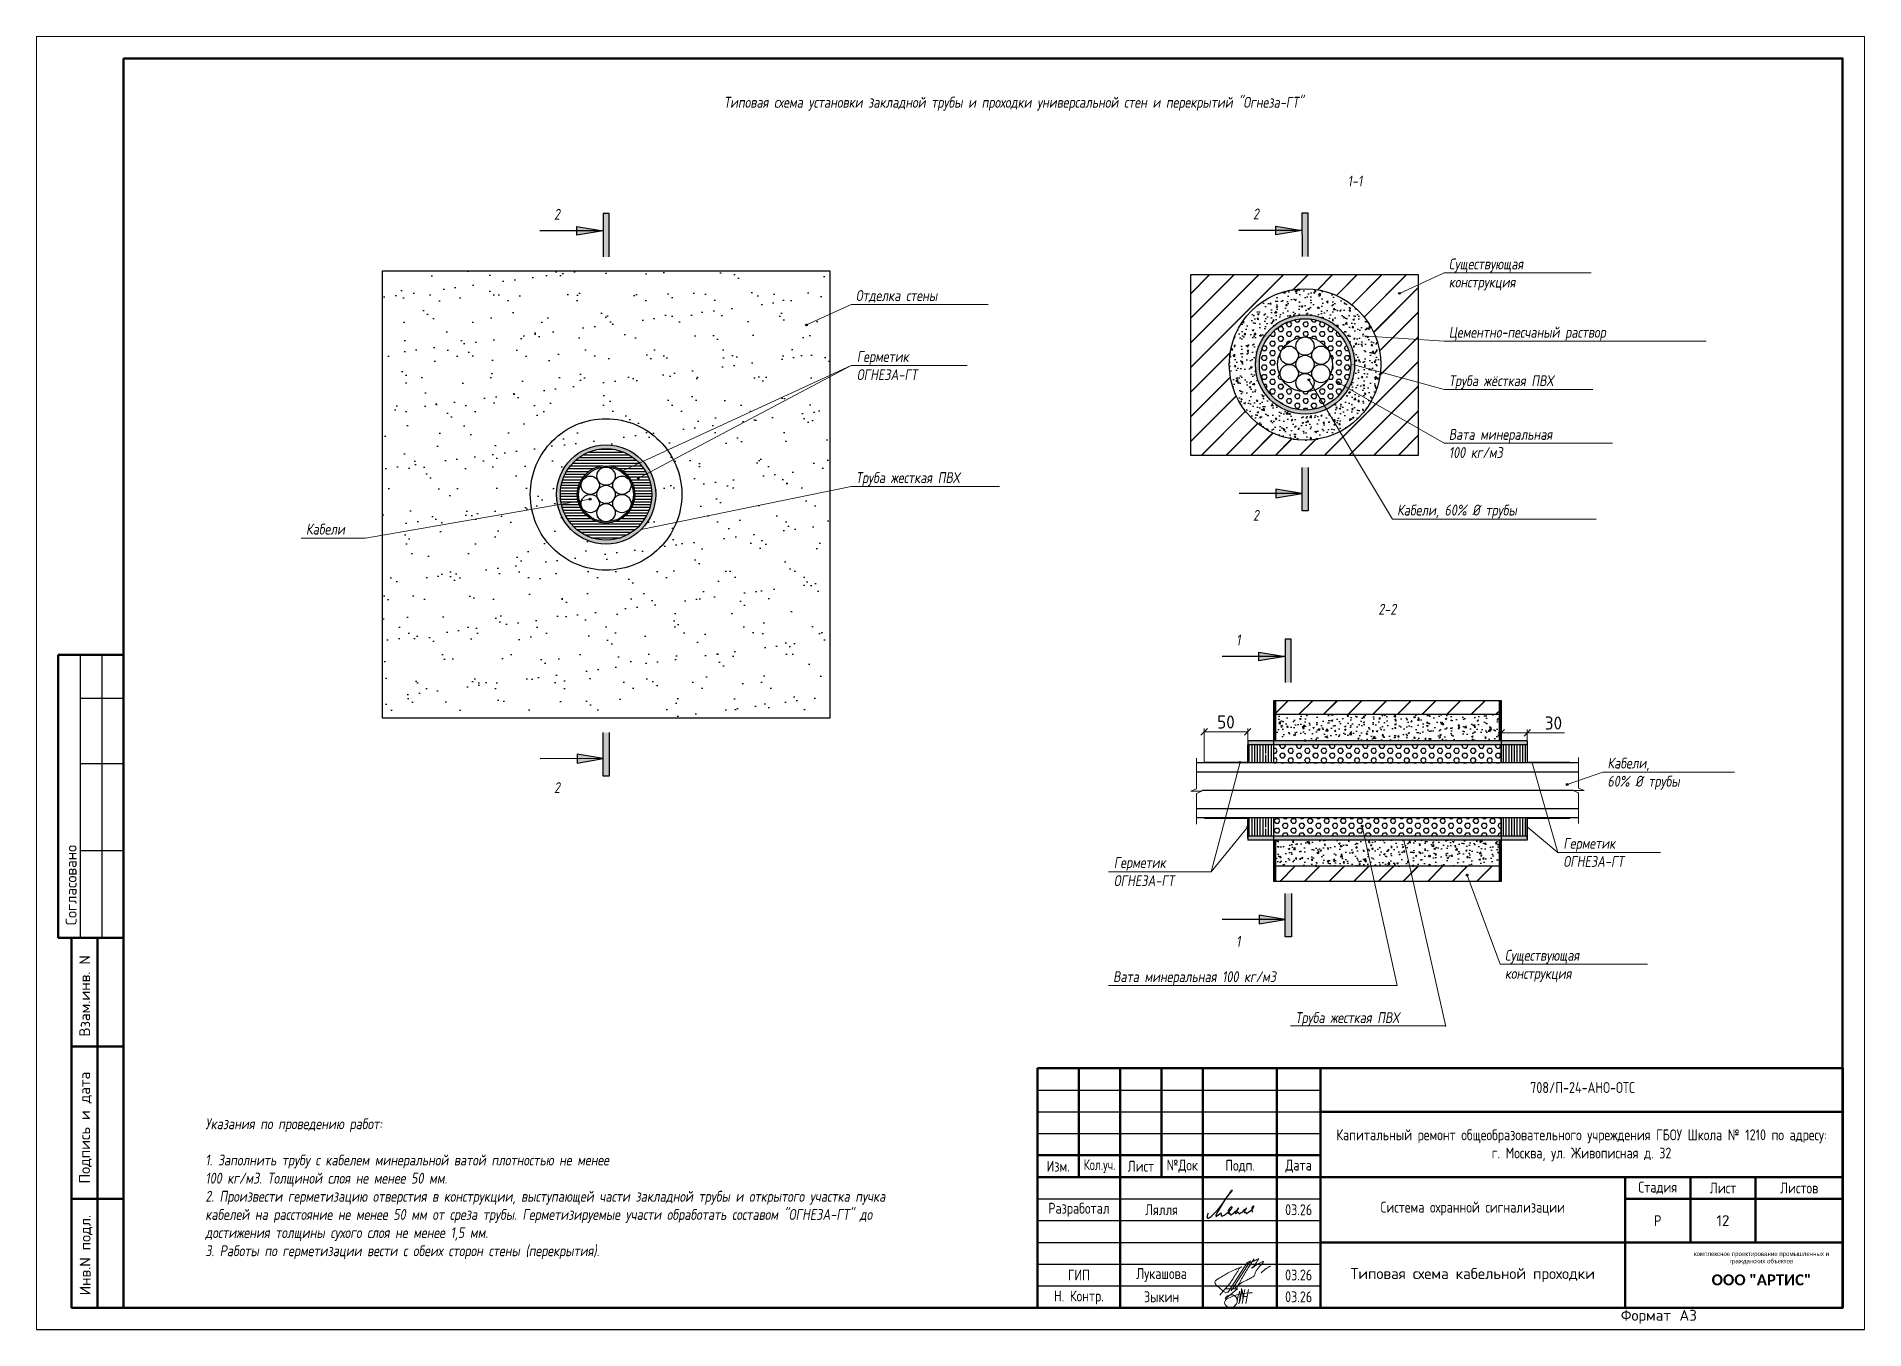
# Paper-space layout 'Проходка' of a CAD drawing. Header units: millimetres. Extents: x -392 to 1243, y -6279 to 657.
# Drawn here: x -392.5 to 25.9, y -6278.7 to -5982.9 of the extents above; entities outside this region: 32.
# The model-space entities are those that its viewports show. They can reach past a viewport. Long polylines and large blocks are cut down to what shows.
import ezdxf
from ezdxf.enums import TextEntityAlignment as Align

# ---------------------------------------------------------------- set-up
doc = ezdxf.new("R2010")
doc.units = ezdxf.units.MM
doc.linetypes.add('JIS_02_2.0', pattern=[3, 2, -1])
doc.linetypes.add('SHTRIX2', pattern=[2.2, 1, -1.2])
for name, color, linetype in [('__НАДПИСИ', 7, 'Continuous'), ('G-ANOTVPRT_T', 7, 'Continuous'), ('Основная', 7, 'Continuous'), ('стена', 20, 'Continuous')]:
    doc.layers.add(name, color=color, linetype=linetype)
for name, color, linetype, lineweight in [('__ФОРМАТ', 7, 'Continuous', 40), ('A-_ANOTTEXT_T', 7, 'Continuous', 9), ('Подписи', 7, 'Continuous', 13), ('Формат', 225, 'Continuous', 30)]:
    doc.layers.add(name, color=color, linetype=linetype, lineweight=lineweight)
doc.layers.add('ОФ_подписи', color=5, linetype='Continuous', lineweight=13, true_color=0x0000ff)
doc.styles.add('GOST 2.304', font='')
doc.styles.add('GOST 2.304 type A', font='', dxfattribs={"height": 250})
doc.styles.add('GOST 2.304 type A_2', font='', dxfattribs={"height": 2.5})
doc.styles.add('GOST 2.304 type A_3', font='', dxfattribs={"height": 3.5})
doc.styles.add('GOST Common_4', font='', dxfattribs={"height": 7})
doc.styles.add('ISOCPEUR', font='isocpeur.ttf', dxfattribs={"width": 0.9, "height": 350})
doc.styles.add('PDF ISOCPEUR', font='isocpeur.ttf')
doc.styles.add('RubezhCAD', font='', dxfattribs={"oblique": 10})
doc.styles.get("Standard").update_dxf_attribs({"font": ''})
doc.styles.add('XREF1$0$Standard', font='isocpeur.ttf')
doc.styles.add('ГОСТ 2.304', font='')
doc.styles.get('GOST 2.304').set_extended_font_data('GOST type B')
doc.styles.get('GOST 2.304 type A').set_extended_font_data('GOST 2.304 type A')
doc.styles.get('GOST 2.304 type A_2').set_extended_font_data('GOST 2.304 type A')
doc.styles.get('GOST 2.304 type A_3').set_extended_font_data('GOST 2.304 type A')
doc.styles.get('GOST Common_4').set_extended_font_data('GOST 2.304 type A')
doc.styles.get('RubezhCAD').set_extended_font_data('GOST type A')
doc.styles.get('Standard').set_extended_font_data('GOST type B')
doc.styles.get('ГОСТ 2.304').set_extended_font_data('GOST 2.304 type A')
doc.dimstyles.new('Копия 150', dxfattribs={"dimtxt": 2, "dimasz": 2, "dimexe": 1.25, "dimexo": 0.5, "dimgap": 1, "dimtad": 1, "dimdec": 0, "dimtxsty": 'Standard', "dimblk": 'OBLIQUE', "dimcen": 2.5, "dimdle": 1, "dimadec": 0, "dimazin": 0, "dimtfac": 1, "dimtdec": 0, "dimtmove": 0, "dimatfit": 3, "dimldrblk": 'DOT', "dimfxl": 1, "dimlwd": 5, "dimlwe": 5, "dimarcsym": 0})

psp = doc.layouts.new('Проходка')

# ---------------------------------------------------------------- texts
at = {"layer": 'A-_ANOTTEXT_T', "attachment_point": 1}
for s, insert, char_height, width, style in [('\\fGOST Common|b0|i0|c204|p34|; ', (599.92, 657.41), 7, 2.9662, 'GOST Common_4'), ('\\fGOST Common|b0|i0|c204|p34|; ', (682.41, 657.41), 7, 2.9662, 'GOST Common_4'), ('\\fGOST Common|b0|i0|c204|p34|; ', (738.37, 657.41), 7, 2.9662, 'GOST Common_4'), ('\\fGOST Common|b0|i0|c204|p34|; ', (844.53, 657.41), 7, 2.9662, 'GOST Common_4'), ('\\fGOST Common|b0|i0|c204|p34|; ', (640.87, 645.43), 7, 2.9662, 'GOST Common_4'), ('\\fGOST Common|b0|i0|c204|p34|; ', (708.67, 645.43), 7, 2.9662, 'GOST Common_4'), ('\\fGOST Common|b0|i0|c204|p34|; ', (810.07, 645.43), 7, 2.9662, 'GOST Common_4'), ('\\fGOST Common|b0|i0|c204|p34|; ', (822.44, 645.43), 7, 2.9662, 'GOST Common_4'), ('\\fGOST Common|b0|i0|c204|p34|; ', (652.58, 621.49), 7, 2.9662, 'GOST Common_4'), ('\\fGOST Common|b0|i0|c204|p34|; ', (731.88, 621.49), 7, 2.9662, 'GOST Common_4'), ('\\fGOST Common|b0|i0|c204|p34|; ', (790.56, 621.49), 7, 2.9662, 'GOST Common_4'), ('\\fGOST 2.304 type A|b0|i0|c204|p34|; ', (1157.37, 68.61), 2.5, 1.2827, 'GOST 2.304 type A_2'), ('\\fGOST 2.304 type A|b0|i0|c204|p34|; ', (1161.34, 68.61), 2.5, 1.2827, 'GOST 2.304 type A_2'), ('\\fGOST 2.304 type A|b0|i0|c204|p34|; ', (1183.56, 68.61), 2.5, 1.2827, 'GOST 2.304 type A_2'), ('\\fGOST 2.304 type A|b0|i0|c204|p34|; ', (1186.08, 68.61), 2.5, 1.2827, 'GOST 2.304 type A_2'), ('\\fGOST 2.304 type A|b0|i0|c204|p34|; ', (1199.44, 68.61), 2.5, 1.2827, 'GOST 2.304 type A_2'), ('\\fGOST 2.304 type A|b0|i0|c204|p34|; ', (1214.45, 68.61), 2.5, 1.2827, 'GOST 2.304 type A_2'), ('\\fGOST 2.304 type A|b0|i0|c204|p34|; ', (1224.71, 68.61), 2.5, 1.2827, 'GOST 2.304 type A_2'), ('\\fGOST 2.304 type A|b0|i0|c204|p34|; ', (1145.4, 64.78), 2.5, 1.2827, 'GOST 2.304 type A_2'), ('\\fGOST 2.304 type A|b0|i0|c204|p34|; ', (1149.63, 64.78), 2.5, 1.2827, 'GOST 2.304 type A_2'), ('\\fGOST 2.304 type A|b0|i0|c204|p34|; ', (1158.82, 64.78), 2.5, 1.2827, 'GOST 2.304 type A_2'), ('\\fGOST 2.304 type A|b0|i0|c204|p34|; ', (1142.67, 17.43), 3.5, 1.6835, 'GOST 2.304 type A_3'), ('\\fGOST 2.304 type A|b0|i0|c204|p34|; ', (1170.98, 17.43), 3.5, 1.6835, 'GOST 2.304 type A_3'), ('\\fGOST 2.304 type A|b0|i0|c204|p34|; ', (1182.29, 17.43), 3.5, 1.6835, 'GOST 2.304 type A_3'), ('\\fGOST 2.304 type A|b0|i0|c204|p34|; ', (1201.87, 17.43), 3.5, 1.6835, 'GOST 2.304 type A_3'), ('\\fGOST 2.304 type A|b0|i0|c204|p34|; ', (1243.34, 17.43), 3.5, 1.6835, 'GOST 2.304 type A_3'), ('\\fGOST 2.304 type A|b0|i0|c204|p34|; ', (1143.4, 12.07), 3.5, 1.6835, 'GOST 2.304 type A_3'), ('\\fGOST 2.304 type A|b0|i0|c204|p34|; ', (1167.34, 12.07), 3.5, 1.6835, 'GOST 2.304 type A_3'), ('\\fGOST 2.304 type A|b0|i0|c204|p34|; ', (1225.35, 12.07), 3.5, 1.6835, 'GOST 2.304 type A_3'), ('\\fGOST 2.304 type A|b0|i0|c204|p34|; ', (1232.69, 12.07), 3.5, 1.6835, 'GOST 2.304 type A_3'), ('\\fGOST 2.304 type A|b0|i0|c204|p34|; ', (1160.79, 6.71), 3.5, 1.6835, 'GOST 2.304 type A_3'), ('\\fGOST 2.304 type A|b0|i0|c204|p34|; ', (1211.59, 6.71), 3.5, 1.6835, 'GOST 2.304 type A_3')]:
    psp.add_mtext(s, dxfattribs=dict(at, insert=insert, char_height=char_height, width=width, style=style))

msp = doc.modelspace()

# ---------------------------------------------------------------- texts
at = {"color": 0, "linetype": 'SHTRIX2', "lineweight": 50, "transparency": 33554687, "char_height": 250, "style": 'RubezhCAD'}
for s, insert, attachment_point in [('Типовая схема установки закладной трубы и проходки универсальной стен и перекрытий "Огнеза-ГТ" ', (942170.24016, -5216.11668), 5), ('1-1', (949841.01244, -6864.55611), 1), ('2', (931607.23251, -7631.89732), 1), ('2', (947667.85331, -7623.54241), 1), ('Существующая\\Pконструкция', (952167.47132, -8770.64652), 1), ('Отделка стены', (938541.80745, -9497.08304), 1), ('Цементно-песчаный раствор ', (952167.47132, -10339.24492), 1), ('Герметик \\PОГНЕЗА-ГТ', (938564.93979, -10897.19344), 1), ('Труба жёсткая ПВХ', (952167.47132, -11453.10793), 1), ('Вата минеральная \\P100 кг/м3', (952167.47132, -12686.45565), 1), ('Труба жесткая ПВХ ', (938541.80753, -13679.90044), 1), ('2', (947667.85331, -14546.73821), 1), ('Кабели, 60% %%C трубы', (950978.22925, -14425.41694), 1), ('Кабели', (925907.70969, -14862.40208), 1), ('2-2', (950547.33782, -16703.87787), 1), ('1', (947280.36133, -17408.84805), 1), ('Кабели, \\P60% %%C трубы\\P', (955812.69135, -20237.08269), 1), ('2', (931607.23251, -20801.33465), 1), ('Герметик \\PОГНЕЗА-ГТ', (954799.47984, -22080.09107), 1), ('Герметик \\PОГНЕЗА-ГТ', (944469.67292, -22521.00627), 1), ('1', (947280.36133, -24332.04385), 1), ('Существующая\\Pконструкция', (953455.74503, -24652.67351), 1), ('Вата минеральная 100 кг/м3 ', (944453.5459, -25143.47324), 1), ('Труба жесткая ПВХ', (948641.03385, -26084.32497), 1)]:
    msp.add_mtext(s, dxfattribs=dict(at, insert=insert, attachment_point=attachment_point))
at = {"color": 0, "linetype": 'SHTRIX2', "lineweight": 50, "transparency": 33554687, "insert": (923596.13749, -28522.78313), "char_height": 250, "width": 16232.3964427, "attachment_point": 1, "style": 'RubezhCAD'}
msp.add_mtext('Указания по проведению работ:{\\L\\P\\P}1. Заполнить трубу с кабелем минеральной ватой плотностью не менее \\P100 кг/м3. Толщиной слоя не менее 50 мм.\\P2. Произвести герметизацию отверстия в конструкции, выступающей части закладной трубы и открытого участка пучка кабелей на расстояние не менее 50 мм от среза трубы. Герметизируемые участи обработать составом "ОГНЕЗА-ГТ" до достижения толщины сухого слоя не менее 1,5 мм.\\P3. Работы по герметизации вести с обеих сторон стены (перекрытия).', dxfattribs=at)
at = {"color": 0, "linetype": 'Continuous', "transparency": 33554687, "insert": (958467.39667, -30872.65301), "char_height": 250, "width": 1500, "attachment_point": 5, "style": 'PDF ISOCPEUR'}
msp.add_mtext('12', dxfattribs=at)
at = {"layer": 'Формат', "color": 0, "transparency": 33554687, "insert": (952717.39648, -32122.65301), "char_height": 250, "width": 7000, "attachment_point": 5, "style": 'ISOCPEUR'}
msp.add_mtext('{\\W1;Типовая схема кабельной проходки}', dxfattribs=at)

# ---------------------------------------------------------------- blocks, each defined once
blk = doc.blocks.new('*U1126')
at = {"lineweight": 50}
for p, q in [((5, 155), (20, 155)), ((5, 155), (5, 90)), ((5, 90), (20, 90)), ((8, 5), (8, 90)), ((14, 5), (14, 90)), ((8, 65), (20, 65)), ((8, 30), (20, 30)), ((8, 5), (20, 5))]:
    blk.add_line(p, q, dxfattribs=at)
for p, q in [((10, 155), (10, 90)), ((15, 155), (15, 90)), ((10, 145), (20, 145)), ((10, 130), (20, 130)), ((10, 110), (20, 110))]:
    blk.add_line(p, q)
blk.add_lwpolyline([(0, 0), (420, 0), (420, 297), (0, 297)], close=True)
blk.add_lwpolyline([(20, 292), (415, 292), (415, 5), (20, 5)], close=True, dxfattribs=at)
at = {"style": 'XREF1$0$Standard'}
for s, p in [('Согласовано', (7.95, 102.07)), ('Взам.инв. N', (11.07, 76.61)), ('Подпись и дата', (11.04, 46.36)), ('Инв.N подл.', (11.17, 17.07))]:
    blk.add_text(s, height=2.5, rotation=90, dxfattribs=at).set_placement(p, align=Align.MIDDLE_CENTER)
blk.add_text('Формат', height=2.5, dxfattribs=at).set_placement((364.02, 2))
blk.add_text('А3', height=2.5, dxfattribs=at).set_placement((381.51, 2), align=Align.RIGHT)
for tag, p in [('СОГЛАСОВАНО_ДАТА2', (14.37, 145.56)), ('СОГЛАСОВАНО_ДАТА3', (19.37, 145.56)), ('СОГЛАСОВАНО_ФАМИЛИЯ2', (14.37, 110.56)), ('СОГЛАСОВАНО_ФАМИЛИЯ3', (19.37, 110.56)), ('СОГЛАСОВАНО_ДОЛЖНОСТЬ2', (14.37, 90.56)), ('СОГЛАСОВАНО_ДОЛЖНОСТЬ3', (19.37, 90.56))]:
    blk.add_attdef(tag, p, '', height=2.5, rotation=90, dxfattribs=at)
for tag, p in [('ВЗАМ_ИНВ_НОМЕР', (19.37, 77.5)), ('ИНВ_N_ПОДЛ', (19.37, 17.5))]:
    blk.add_attdef(tag, text='', height=2.5, rotation=90, dxfattribs=at).set_placement(p, align=Align.CENTER)
blk.add_attdef('ИНВ_ДАТА', text='', height=2.5, rotation=90, dxfattribs=at).set_placement((19.37, 63.83), align=Align.RIGHT)
blk = doc.blocks.new('_Oblique')
at = {"color": 0, "linetype": 'ByBlock', "lineweight": -2}
blk.add_line((-0.5, -0.5), (0.5, 0.5), dxfattribs=at)
blk = doc.blocks.new('*D1151')
at = {"color": 0, "lineweight": 5, "transparency": 16777216}
for p, q in [((953371, -19939), (953371, -19592)), ((953371, -19667), (953971, -19667)), ((953971, -19939), (953971, -19592)), ((953971, -19667), (954826, -19667))]:
    blk.add_line(p, q, dxfattribs=at)
at = {"layer": 'Defpoints', "color": 0, "transparency": 16777216}
for p in [(953971, -19667), (953371, -19939), (953971, -19939)]:
    blk.add_point(p, dxfattribs=at)
at = {"color": 0, "lineweight": 5, "transparency": 16777216, "xscale": 150, "yscale": 150, "zscale": 150, "rotation": 180}
blk.add_blockref('_Oblique', (953371, -19667), dxfattribs=at)
at = {"color": 0, "lineweight": 5, "transparency": 16777216, "xscale": 150, "yscale": 150, "zscale": 150}
blk.add_blockref('_Oblique', (953971, -19667), dxfattribs=at)
at = {"color": 0, "transparency": 16777216, "insert": (954572, -19442), "char_height": 300, "attachment_point": 5, "style": 'GOST 2.304'}
blk.add_mtext('30', dxfattribs=at)
blk = doc.blocks.new('_Dot')
at = {"color": 0, "linetype": 'ByBlock', "lineweight": -2}
blk.add_line((-0.5, 0), (-1, 0), dxfattribs=at)
at = {"color": 0, "linetype": 'ByBlock', "const_width": 0.5}
blk.add_lwpolyline([(-0.25, 0, 1), (0.25, 0, 1)], format="xyb", close=True, dxfattribs=at)
blk = doc.blocks.new('*D1152')
at = {"color": 0, "lineweight": 5, "transparency": 16777216}
for p, q in [((946547, -20344), (946547, -19568)), ((946547, -19643), (947547, -19643)), ((947547, -19849), (947547, -19568))]:
    blk.add_line(p, q, dxfattribs=at)
at = {"layer": 'Defpoints', "color": 0, "transparency": 16777216}
for p in [(947547, -19643), (947547, -19849), (946547, -20344)]:
    blk.add_point(p, dxfattribs=at)
at = {"color": 0, "lineweight": 5, "transparency": 16777216, "xscale": 150, "yscale": 150, "zscale": 150, "rotation": 180}
blk.add_blockref('_Oblique', (946547, -19643), dxfattribs=at)
at = {"color": 0, "lineweight": 5, "transparency": 16777216, "xscale": 150, "yscale": 150, "zscale": 150}
blk.add_blockref('_Oblique', (947547, -19643), dxfattribs=at)
at = {"color": 0, "transparency": 16777216, "insert": (947047, -19418), "char_height": 300, "attachment_point": 5, "style": 'GOST 2.304'}
blk.add_mtext('50', dxfattribs=at)
blk = doc.blocks.new('П_Зыкин')
at = {"layer": 'ОФ_подписи', "color": 5, "ltscale": 100, "transparency": 33554687}
for p, q in [((142, 249), (62, -174)), ((102, 37), (218, 37)), ((258, 249), (178, -174))]:
    blk.add_line(p, q, dxfattribs=at)
blk.add_lwpolyline([(-462, 273), (-74, 273), (-446, -30)], dxfattribs=at)
for centre, radius, start, end in [((-271, -94), 186, 314.2393, 159.9348), ((345, -1372), 1523, 88.8758, 117.8788), ((1109, -252), 1204, 158.7593, 174.231), ((-1024, 224), 1068, 337.8144, 2.8859), ((-849, 72), 852, 342.8308, 7.4815), ((-9, 182), 4.48, 8.9691, 155.6551), ((-643, 22), 732, 344.4555, 20.462), ((-318, -169), 151, 108.7568, 173.4251), ((-287, -115), 185, 191.5358, 322.3512)]:
    blk.add_arc(centre, radius, start, end, dxfattribs=at)
blk = doc.blocks.new('П_Лукашова')
at = {"layer": 'ОФ_подписи', "color": 5}
for p, q in [((221, 339), (-221, -339)), ((286, 371), (-156, -307)), ((283, 370), (218, 338))]:
    blk.add_line(p, q, dxfattribs=at)
for points in [[(221, 301), (344, 360), (434, 401), (475, 416), (464, 395), (420, 336), (342, 232), (310, 203), (337, 221), (420, 283), (490, 322), (558, 352), (576, 358), (491, 240), (403, 113), (374, 49), (360, 20)], [(-221, -339), (-276, -344), (-368, -289), (-446, -221), (-505, -166), (-522, -116), (-412, -16), (-295, 56), (-173, 120), (-49, 179), (33, 216), (87, 237), (52, 221), (11, 167), (-59, 51), (-126, -52), (-177, -132), (-256, -231), (-409, -409)], [(360, 20), (294, -18), (203, -65), (91, -124), (-73, -248)], [(366, 415), (236, 213), (85, -37), (-50, -300)], [(530, 102), (646, 199), (748, 254)]]:
    blk.add_spline(points, degree=3, dxfattribs=at)
blk = doc.blocks.new('штамп')
at = {"layer": '__ФОРМАТ', "linetype": 'Continuous', "lineweight": 50}
for p, q in [((531929, 45357), (531929, 50857)), ((531929, 50857), (550429, 50857)), ((532879, 48357), (532879, 50857)), ((533829, 45357), (533829, 50857)), ((534779, 48357), (534779, 50857)), ((535729, 45357), (535729, 50857)), ((537429, 45357), (537429, 50857)), ((538429, 45357), (538429, 50857)), ((550429, 45357), (550429, 50857)), ((538429, 49857), (550429, 49857)), ((531929, 48857), (538429, 48857)), ((531929, 48357), (550429, 48357)), ((545429, 45357), (545429, 48357)), ((546929, 46857), (546929, 48357)), ((548429, 46857), (548429, 48357)), ((545429, 47857), (550429, 47857)), ((538429, 46857), (550429, 46857)), ((531929, 45357), (550429, 45357))]:
    blk.add_line(p, q, dxfattribs=at)
at = {"layer": '__ФОРМАТ', "linetype": 'Continuous', "lineweight": -2}
for p, q in [((531929, 50357), (538429, 50357)), ((531929, 49857), (538429, 49857)), ((531929, 49357), (538429, 49357)), ((531929, 48857), (538429, 48857)), ((531929, 47857), (538429, 47857)), ((531929, 47357), (538429, 47357)), ((531929, 46857), (538429, 46857)), ((538429, 46857), (550429, 46857)), ((531929, 46357), (538429, 46357)), ((531929, 45857), (538429, 45857))]:
    blk.add_line(p, q, dxfattribs=at)
at = {"layer": 'Подписи', "color": 5, "lineweight": 25}
blk.add_lwpolyline([(535847, 47525), (535833, 47500), (535823, 47461), (535824, 47440), (535829, 47423), (535840, 47414), (535857, 47413), (535876, 47421), (535897, 47435), (535917, 47454), (536005, 47539), (536088, 47624), (536142, 47690), (536203, 47776), (536266, 47874), (536323, 47953), (536362, 48009), (536395, 48059), (536405, 48060), (536397, 48045), (536295, 47925), (536205, 47790), (536095, 47603), (536059, 47544), (536038, 47506), (536029, 47485), (536027, 47473), (536027, 47462), (536031, 47457), (536037, 47454), (536045, 47456), (536057, 47466), (536072, 47479), (536107, 47506), (536133, 47525), (536147, 47532), (536152, 47532), (536153, 47529), (536150, 47520), (536147, 47504), (536146, 47491), (536148, 47479), (536150, 47471), (536157, 47465), (536166, 47462), (536178, 47464), (536189, 47469), (536215, 47480), (536240, 47498), (536281, 47529), (536306, 47550), (536324, 47567), (536342, 47582), (536372, 47609), (536388, 47629), (536397, 47646), (536399, 47657), (536398, 47666), (536393, 47671), (536383, 47671), (536372, 47667), (536356, 47653), (536336, 47632), (536323, 47612), (536313, 47599), (536309, 47587), (536310, 47579), (536315, 47575), (536326, 47579), (536335, 47585), (536344, 47592), (536348, 47595), (536352, 47596), (536354, 47595), (536355, 47592), (536349, 47583), (536342, 47575), (536334, 47561), (536326, 47547), (536322, 47538), (536320, 47531), (536321, 47523), (536325, 47519), (536328, 47519), (536333, 47524), (536338, 47527), (536344, 47526), (536346, 47520), (536351, 47508), (536355, 47498), (536359, 47493), (536366, 47491), (536375, 47491), (536385, 47497), (536412, 47513), (536436, 47532), (536466, 47559), (536491, 47583), (536517, 47607), (536529, 47621), (536545, 47642), (536547, 47643), (536546, 47644), (536543, 47644), (536541, 47642), (536538, 47637), (536499, 47577), (536491, 47558), (536482, 47544), (536480, 47535), (536479, 47529), (536481, 47524), (536483, 47522), (536489, 47523), (536494, 47526), (536502, 47532), (536512, 47539), (536522, 47544), (536530, 47548), (536541, 47549), (536547, 47546), (536550, 47541), (536551, 47531), (536552, 47525), (536553, 47521), (536558, 47517), (536562, 47515), (536568, 47515), (536575, 47517), (536583, 47523), (536596, 47533), (536617, 47547), (536636, 47561), (536659, 47583), (536688, 47609), (536702, 47620), (536713, 47630), (536721, 47636), (536727, 47641), (536727, 47643), (536726, 47644), (536723, 47643), (536720, 47638), (536715, 47629), (536693, 47594), (536681, 47575), (536676, 47566), (536674, 47557), (536677, 47551), (536679, 47547), (536684, 47546), (536689, 47549), (536695, 47552), (536700, 47554), (536709, 47554), (536716, 47551), (536717, 47545), (536719, 47535), (536721, 47527), (536725, 47524), (536731, 47520), (536741, 47523), (536747, 47528), (536757, 47534), (536779, 47550), (536809, 47572), (536842, 47600), (536865, 47623), (536880, 47642), (536895, 47664), (536899, 47675), (536901, 47684), (536898, 47689), (536891, 47693), (536881, 47689), (536873, 47682), (536862, 47668), (536856, 47654), (536855, 47638), (536856, 47622), (536856, 47598), (536858, 47583), (536860, 47572), (536864, 47560), (536871, 47551)], dxfattribs=at)
at = {"layer": 'ОФ_подписи'}
for name, p, xscale, yscale, zscale in [('П_Лукашова', (536533, 46057), 1.010226427429054, 1.010226427429054, 1.010226427429054), ('П_Зыкин', (536581, 45585), 0.7621923841183493, 0.7621923841183493, 0.7621923841183493)]:
    blk.add_blockref(name, p, dxfattribs=dict(at, xscale=xscale, yscale=yscale, zscale=zscale))
at = {"transparency": 33554687, "attachment_point": 5, "style": 'ГОСТ 2.304'}
for s, insert, char_height, width in [('{\\fArial|b0|i0|c204|p34;комплексное проектирование промышленных и гражданских объектов}', (548563, 46495), 100, 3372.21), ('{\\fCorbel Light|b1|i0|c204|p34;ООО "АРТИС"}', (548563, 45995), 250, 4171.2)]:
    blk.add_mtext(s, dxfattribs=dict(at, insert=insert, char_height=char_height, width=width))
at = {"layer": '__НАДПИСИ', "lineweight": 9, "ltscale": 2, "style": 'ISOCPEUR', "flags": 1}
blk.add_attdef('NOTATION', (548864, 51134), '', height=250, dxfattribs=at)
at = {"layer": '__НАДПИСИ', "lineweight": 9, "ltscale": 2, "style": 'RubezhCAD', "oblique": 10}
blk.add_attdef('SHEET', text='', height=250, dxfattribs=at).set_placement((547679, 47357), align=Align.MIDDLE_CENTER)
at = {"layer": '__ФОРМАТ', "color": 7, "linetype": 'Continuous', "lineweight": 20, "char_height": 250, "attachment_point": 5, "style": 'GOST 2.304 type A'}
for s, insert, width in [('Капитальный ремонт общеобразовательного учреждения ГБОУ Школа № 1210 по адресу:      \\Pг. Москва, ул. Живописная д. 32', (544429, 49085), 12000), ('\\pi-7.5,l7.5,t7.5;{\\W0.9;\\C256;Кол.уч.}', (533354, 48607), 950)]:
    blk.add_mtext(s, dxfattribs=dict(at, insert=insert, width=width))
for s, insert, width, line_spacing_factor in [('\\pi-7.5,l7.5,t7.5;{\\C256;Изм.}', (532404, 48607), 950, 1.2), ('\\pi-7.5,l7.5,t7.5;{\\C256;Лист}', (534304, 48607), 950, 1.2), ('\\pi-7.5,l7.5,t7.5;{\\C256;№Док}', (535254, 48607), 950, 1.2), ('\\pi-7.5,l7.5,t7.5;{\\C256;Подп.}', (536584, 48607), 1710.72, 1.2), ('\\pi-7.5,l7.5,t7.5;{\\C256;Дата}', (537929, 48607), 1000, 1.2), ('\\pi-7.5,l7.5,t7.5;{\\C256;Стадия}', (546179, 48107), 1500, 1.2), ('\\pi-7.5,l7.5,t7.5;{\\C256;Лист}', (547679, 48107), 1500, 1.2), ('\\pi-7.5,l7.5,t7.5;{\\C256;Листов}', (549429, 48107), 2000, 1.2), ('\\pi-7.5,l7.5,t7.5;{\\C256;Разработал}', (532879, 47607), 1900, 1.2), ('{\\C256;Лялля}', (534779, 47607), 1900, 1.2), ('{\\C256;03.26}', (537929, 47607), 1000, 1.2), ('Система охранной сигнализации ', (541929, 47632), 6828.82, 0.85), ('\\pi-750,l750,t750;{\\C256;Р}', (546179, 47357), 1500, 1.2), ('\\pi-7.5,l7.5,t7.5;{\\C256;ГИП}', (532879, 46107), 1900, 1.2), ('{\\C256;Лукашова}', (534779, 46107), 1900, 1.2), ('{\\C256;03.26}', (537929, 46107), 1000, 1.2), ('{\\C256;Н. Контр. }', (532879, 45592), 1900, 1.2), ('\\pi-750,l750,t750;{\\C256;Зыкин}', (534779, 45607), 1900, 1.2), ('{\\C256;03.26}', (537929, 45607), 1000, 1.2)]:
    blk.add_mtext(s, dxfattribs=dict(at, insert=insert, width=width, line_spacing_factor=line_spacing_factor))
at = {"layer": 'стена', "color": 18, "true_color": 0x000000, "insert": (543249, 50539), "char_height": 250, "width": 3851.47, "attachment_point": 1, "style": 'GOST 2.304 type A'}
blk.add_mtext('708/П-24-АНО-ОТС', dxfattribs=at)

# ---------------------------------------------------------------- dimensions: what is measured, and where the dimension line sits
at = {"color": 0, "transparency": 33554687}
for base, p1, p2, text, picture, middle in [((947546.94907, -19642.69309), (946546.94907, -20344.32379), (947546.94907, -19849.32379), '50', '*D1152', (947046.94907, -19642.69309)), ((953971.07039, -19666.76537), (953371.07039, -19939.32379), (953971.07039, -19939.32379), '30', '*D1151', (954571.93753, -19666.76537))]:
    dim = msp.add_linear_dim(base=base, p1=p1, p2=p2, text=text, dimstyle='Копия 150', override={"dimscale": 15, "dimtxt": 20, "dimasz": 10, "dimexe": 5, "dimexo": 0, "dimgap": 5, "dimtxsty": 'GOST 2.304', "dimdle": 0, "dimfxl": 125}, dxfattribs=at)
    dim.commit()
    dim.dimension.update_dxf_attribs({"geometry": picture, "text_midpoint": middle, "dimtype": 160})

# ---------------------------------------------------------------- hatches: boundary and pattern name
at = {"lineweight": 0, "transparency": 33554687}
h = msp.add_hatch(color=0, dxfattribs=at)
h.paths.add_polyline_path([(932733.93472, -8735.27574), (932873.9347, -8735.20291), (932873.41449, -7735.20304), (932733.41451, -7735.27587)])
h.paths.add_polyline_path([(932132.77472, -8236.14444), (932733.6226, -8135.27582), (932132.72241, -8135.58841)])
h.paths.add_polyline_path([(932132.72241, -8135.58841), (932733.6226, -8135.27582), (932132.6701, -8035.03238)])
h = msp.add_hatch(color=0, dxfattribs=at)
h.paths.add_polyline_path([(948794.55552, -8726.92083), (948934.55551, -8726.848), (948934.0353, -7726.84814), (948794.03531, -7726.92097)])
h.paths.add_polyline_path([(948193.39552, -8227.78954), (948794.2434, -8126.92091), (948193.34321, -8127.23351)])
h.paths.add_polyline_path([(948193.34321, -8127.23351), (948794.2434, -8126.92091), (948193.2909, -8026.67747)])
at = {"transparency": 33554687}
h = msp.add_hatch(dxfattribs=at)
h.set_pattern_fill('AR-SAND', color=0, scale=20, style=0)
h.set_pattern_definition([(37.5, (903546.3, -32563.7), (-32, 978.826), [0, -772.16, 0, -863.6, 0, -825.5]), (7.5, (903546.3, -32563.7), (899.047, 1433.65), [0, -416.56, 0, -695.96, 0, -266.7]), (327.5, (902921.5, -32563.7), (1581.985, 2.874), [0, -254, 0, -914.4, 0, -1193.8]), (317.5, (902921.5, -32563.7), (1527.113, 445.86), [0, -127, 0, -599.44, 0, -685.8])])
h.paths.add_polyline_path([(927663.4145, -9050.4823), (937943.4145, -9050.4823), (937943.4145, -19330.4823), (927663.4145, -19330.4823)])
edge = h.paths.add_edge_path(flags=16)
edge.add_arc((932803.4145, -14190.4823), 1140, 0, 360)
h = msp.add_hatch(dxfattribs=at)
h.set_pattern_fill('JIS_LC_20', color=0, scale=20, style=0)
h.set_pattern_definition([(45, (915541.8, -31783.86), (-282.8427, 282.8427), []), (45, (915549.8, -31783.86), (-282.8427, 282.8427), [])])
h.paths.add_polyline_path([(946239.54043, -13293.36827), (951463.66176, -13293.36827), (951463.66176, -9140.75675), (946239.54043, -9140.75675)])
h.paths.add_polyline_path([(950604.0353, -11204.01815, -1), (947124.0353, -11204.01815, -1)], flags=16)
h = msp.add_hatch(dxfattribs=at)
h.set_pattern_fill('AR-CONC', color=0, scale=2, style=0)
h.set_pattern_definition([(50, (915541.78, -31783.86), (364.3693, -31.8782), [38.1, -419.1]), (355, (915541.8, -31783.86), (-70.4857, 382.1133), [30.48, -335.28]), (100.451, (915572.15, -31786.5), (293.885, 350.2334), [32.38, -356.18]), (46.1842, (915541.8, -31682.26), (542.158, -84.0847), [57.15, -628.65]), (96.6356, (915586.96, -31689.27), (474.8085, 494.851), [48.57, -534.27]), (351.184, (915541.8, -31682.26), (474.809, 494.85), [45.72, -502.92]), (21, (915592.58, -31707.66), (303.2298, -204.531), [38.1, -419.1]), (326, (915592.6, -31707.66), (123.604, 368.376), [30.48, -335.28]), (71.4514, (915617.85, -31724.7), (426.833, 163.8457), [32.38, -356.18]), (37.5, (915541.78, -31783.86), (6.1772, 169.11008), [0, -331.216, 0, -340.36, 0, -336.55]), (7.5, (915541.78, -31783.86), (133.6393, 200.36115), [0, -194.056, 0, -323.596, 0, -128.27]), (327.5, (915428.5, -31783.86), (271.1812, -11.4575), [0, -127, 0, -396.24, 0, -525.78]), (317.5, (915377.7, -31783.86), (296.2584, 50.853), [0, -165.1, 0, -263.144, 0, -373.38])])
h.paths.add_polyline_path([(947124.0353, -11204.01815, 1), (950604.0353, -11204.01815, 1)])
h.paths.add_polyline_path([(950004.0353, -11204.01815, -1), (947724.0353, -11204.01815, -1)], flags=16)
h = msp.add_hatch(color=0, dxfattribs=at)
edge = h.paths.add_edge_path()
edge.add_arc((951034.84264, -9571.849), 20, 0, 360)
h = msp.add_hatch(color=0, dxfattribs=at)
h.paths.add_polyline_path([(947724.0353, -11204.01815, 1), (950004.0353, -11204.01815, 1)])
h.paths.add_polyline_path([(949914.0353, -11204.01815, -1), (947814.0353, -11204.01815, -1)], flags=16)
h = msp.add_hatch(color=0, dxfattribs=at)
edge = h.paths.add_edge_path()
edge.add_arc((937409.17876, -10298.28552), 20, 0, 360)
h = msp.add_hatch(dxfattribs=at)
h.set_pattern_fill('HEX', color=0, scale=20, style=0)
h.set_pattern_definition([(0, (938181.68, -27933.98), (0, 109.9852), [63.5, -127]), (120, (938181.68, -27933.98), (-95.25, -54.9926), [63.5, -127]), (60, (938245.18, -27933.98), (-95.25, 54.9926), [63.5, -127])])
h.paths.add_polyline_path([(947814.0353, -11204.01815, 1), (949914.0353, -11204.01815, 1)])
h.paths.add_polyline_path([(948234.0353, -11204.01815, -1), (949494.0353, -11204.01815, -1)], flags=16)
h = msp.add_hatch(color=0, dxfattribs=at)
edge = h.paths.add_edge_path()
edge.add_arc((948952.70064, -11556.93728), 20, 0, 360)
h = msp.add_hatch(color=0, dxfattribs=at)
edge = h.paths.add_edge_path()
edge.add_arc((949625.71921, -11615.82601), 20, 0, 360)
h = msp.add_hatch(color=0, dxfattribs=at)
h.paths.add_polyline_path([(931663.4145, -14190.4823, 1), (933943.4145, -14190.4823, 1)])
h.paths.add_polyline_path([(933853.4145, -14190.4823, -1), (931753.4145, -14190.4823, -1)], flags=16)
h = msp.add_hatch(dxfattribs=at)
h.set_pattern_fill('LINE', color=0, scale=20, style=0)
h.set_pattern_definition([(0, (903546.34, -31949.064), (0, 63.5), [])])
h.paths.add_polyline_path([(931753.4145, -14190.4823, 1), (933853.4145, -14190.4823, 1)])
edge = h.paths.add_edge_path(flags=16)
edge.add_arc((932803.4145, -14190.4823), 660, 0, 360)
h = msp.add_hatch(color=0, dxfattribs=at)
edge = h.paths.add_edge_path()
edge.add_arc((932803.4145, -14190.4823), 660, 0, 360)
edge = h.paths.add_edge_path(flags=17)
edge.add_arc((932803.4145, -14190.4823), 630, 0, 360)
h = msp.add_hatch(color=0, dxfattribs=at)
edge = h.paths.add_edge_path()
edge.add_arc((933167.14517, -13659.29632), 20, 0, 360)
h = msp.add_hatch(color=0, dxfattribs=at)
edge = h.paths.add_edge_path()
edge.add_arc((933546.05445, -13817.52083), 20, 0, 360)
at = {"lineweight": 0, "transparency": 33554687}
h = msp.add_hatch(color=0, dxfattribs=at)
h.paths.add_polyline_path([(948797.37243, -13570.58617), (948937.37241, -13570.51334), (948937.89262, -14570.5132), (948797.89264, -14570.58603)])
h.paths.add_polyline_path([(948196.73206, -14070.34265), (948797.68456, -14170.58609), (948196.78437, -14170.89868)])
h.paths.add_polyline_path([(948196.78437, -14170.89868), (948797.68456, -14170.58609), (948196.83668, -14271.45471)])
at = {"transparency": 33554687}
h = msp.add_hatch(color=0, dxfattribs=at)
edge = h.paths.add_edge_path()
edge.add_arc((932439.68383, -14299.63282), 20, 0, 360)
at = {"lineweight": 0, "transparency": 33554687}
h = msp.add_hatch(color=0, dxfattribs=at)
h.paths.add_polyline_path([(948407.06354, -18512.22647), (948547.06352, -18512.15364), (948546.54331, -17512.15378), (948406.54333, -17512.2266)])
h.paths.add_polyline_path([(947805.90354, -18013.09518), (948406.75141, -17912.22655), (947805.85123, -17912.53915)])
h.paths.add_polyline_path([(947805.85123, -17912.53915), (948406.75141, -17912.22655), (947805.79892, -17811.98311)])
at = {"transparency": 33554687}
h = msp.add_hatch(dxfattribs=at)
h.set_pattern_fill('JIS_LC_20', color=0, scale=20, style=0)
h.set_pattern_definition([(45, (925265.87, -41569.16), (-282.8427, 282.8427), []), (45, (925273.87, -41569.16), (-282.8427, 282.8427), [])])
h.paths.add_polyline_path([(948146.94907, -18926.06239), (948146.94907, -19249.51779), (953371.07039, -19249.51779), (953371.07039, -18926.06239)])
h.paths.add_polyline_path([(948146.94907, -22729.32379), (948146.94907, -23078.67391), (953371.07039, -23078.67391), (953371.07039, -22729.32379)])
h = msp.add_hatch(dxfattribs=at)
h.set_pattern_fill('AR-CONC', color=0, scale=2, style=0)
h.set_pattern_definition([(50, (925265.87, -41569.16), (364.3693, -31.8782), [38.1, -419.1]), (355, (925265.87, -41569.16), (-70.4857, 382.1133), [30.48, -335.28]), (100.451, (925296.24, -41571.82), (293.885, 350.2334), [32.38, -356.18]), (46.1842, (925265.87, -41467.56), (542.158, -84.0847), [57.15, -628.65]), (96.6356, (925311.05, -41474.57), (474.8085, 494.851), [48.57, -534.27]), (351.184, (925265.9, -41467.56), (474.809, 494.85), [45.72, -502.92]), (21, (925316.67, -41492.96), (303.2298, -204.531), [38.1, -419.1]), (326, (925316.67, -41492.96), (123.604, 368.376), [30.48, -335.28]), (71.4514, (925341.94, -41510), (426.833, 163.8457), [32.38, -356.18]), (37.5, (925265.87, -41569.16), (6.1772, 169.1101), [0, -331.216, 0, -340.36, 0, -336.55]), (7.5, (925265.87, -41569.16), (133.6393, 200.36115), [0, -194.056, 0, -323.596, 0, -128.27]), (327.5, (925152.59, -41569.16), (271.1812, -11.4575), [0, -127, 0, -396.24, 0, -525.78]), (317.5, (925101.8, -41569.16), (296.2584, 50.853), [0, -165.1, 0, -263.144, 0, -373.38])])
h.paths.add_polyline_path([(953371.07039, -19849.32379), (953371.07039, -19249.51779), (948146.94907, -19249.51779), (948146.94907, -19849.32379)])
h.paths.add_polyline_path([(953371.07039, -22729.32379), (953371.07039, -22129.32379), (948146.94907, -22129.32379), (948146.94907, -22729.32379)])
at = {"lineweight": 0, "transparency": 33554687}
h = msp.add_hatch(color=0, dxfattribs=at)
h.paths.add_polyline_path([(932736.75163, -19660.29019), (932876.75161, -19660.21736), (932877.27182, -20660.21723), (932737.27184, -20660.29006)])
h.paths.add_polyline_path([(932136.11126, -20160.04667), (932737.06375, -20260.29011), (932136.16357, -20260.6027)])
h.paths.add_polyline_path([(932136.16357, -20260.6027), (932737.06375, -20260.29011), (932136.21588, -20361.15874)])
at = {"transparency": 33554687}
h = msp.add_hatch(color=0, dxfattribs=at)
h.paths.add_polyline_path([(953371.07039, -19849.32379), (953371.07039, -19939.32379), (953971.07039, -19939.32379), (953971.07039, -19849.32379)])
h.paths.add_polyline_path([(948146.94907, -19939.32379), (948146.94907, -19849.32379), (947546.94907, -19849.32379), (947546.94907, -19939.32379)])
h.paths.add_polyline_path([(948146.94907, -19849.32379), (948146.94907, -19939.32379), (953371.07039, -19939.32379), (953371.07039, -19849.32379)])
h = msp.add_hatch(dxfattribs=at)
h.set_pattern_fill('LINE', color=0, scale=20, angle=90, style=0)
h.set_pattern_definition([(90, (940089.09, -28803.07), (-63.5, 4e-15), [])])
h.paths.add_polyline_path([(948146.94907, -20034.07491), (947993.16903, -20143.18254, -0.1555046696), (947996.85756, -20154.7556, -1), (947956.85756, -20154.7556, -0.7308454502), (947993.16903, -20143.18254), (948146.94907, -20034.07491), (948146.94907, -19939.32379), (947546.94907, -19939.32379), (947546.94907, -20344.32379), (947546.94907, -20359.32379), (948146.94907, -20359.32379)])
h.paths.add_polyline_path([(947950.43037, -21856.15205, -0.6131258842), (947982.20136, -21839.98283), (948142.83843, -21619.32379), (947546.94907, -21619.32379), (947546.94907, -21809.32379, -0.4142135624), (947566.94907, -21829.32379, -0.4142135624), (947546.94907, -21849.32379), (947546.94907, -22039.32379), (948146.94907, -22039.32379), (948146.94907, -21619.32379), (948142.83843, -21619.32379), (947982.20136, -21839.98283, -0.2398288439), (947990.43037, -21856.15205, -1)])
h.paths.add_polyline_path([(953971.07039, -19939.32379), (953371.07039, -19939.32379), (953371.07039, -20130.91012), (953440.72829, -20174.5869, -0.752948979), (953477.67286, -20185.21147, -1), (953437.67286, -20185.21147, -0.1409345189), (953440.72829, -20174.5869), (953371.07039, -20130.91012), (953371.07039, -20359.32379), (953971.07039, -20359.32379)])
h.paths.add_polyline_path([(953971.07039, -21634.32379), (953971.07039, -21619.32379), (953538.04611, -21619.32379), (953665.26108, -22039.32379), (953971.07039, -22039.32379)])
h.paths.add_polyline_path([(953538.04611, -21619.32379), (953371.07039, -21619.32379), (953371.07039, -21757.68341), (953447.10107, -21848.81942, -0.6360691324), (953479.91311, -21864.17689, -1), (953439.91311, -21864.17689, -0.2224422308), (953447.10107, -21848.81942), (953371.07039, -21757.68341), (953371.07039, -22039.32379), (953665.26108, -22039.32379)])
h = msp.add_hatch(dxfattribs=at)
h.set_pattern_fill('HEX', color=0, scale=20, style=0)
h.set_pattern_definition([(0, (925265.87, -39930.18), (0, 109.9852), [63.5, -127]), (120, (925265.87, -39930.18), (-95.24998, -54.9926), [63.5, -127]), (60, (925329.37, -39930.18), (-95.24998, 54.9926), [63.5, -127])])
h.paths.add_polyline_path([(952258.87382, -19939.32379), (950319.4544, -19939.32379), (949938.92214, -20359.32379), (952389.76165, -20359.32379)])
h.paths.add_polyline_path([(950319.4544, -19939.32379), (948979.98744, -19939.32379), (948146.94907, -20149.32379), (948146.94907, -20359.32379), (949938.92214, -20359.32379)])
h.paths.add_polyline_path([(953371.07039, -20018.87506), (952759.27574, -19939.32379), (952258.87382, -19939.32379), (952389.76165, -20359.32379), (953371.07039, -20359.32379)])
h.paths.add_polyline_path([(953371.07039, -19939.32379), (952759.27574, -19939.32379), (953371.07039, -20018.87506)], flags=17)
h.paths.add_polyline_path([(948979.98744, -19939.32379), (948146.94907, -19939.32379), (948146.94907, -20149.32379)], flags=17)
h = msp.add_hatch(color=0, dxfattribs=at)
edge = h.paths.add_edge_path()
edge.add_arc((947370.96072, -20344.32379), 20, 0, 360)
h = msp.add_hatch(color=0, dxfattribs=at)
edge = h.paths.add_edge_path()
edge.add_arc((954888.31609, -20854.46933), 20, 0, 360)
h = msp.add_hatch(color=0, dxfattribs=at)
edge = h.paths.add_edge_path()
edge.add_arc((947546.94907, -21829.32379), 20, 0, 360)
h = msp.add_hatch(dxfattribs=at)
h.set_pattern_fill('HEX', color=0, scale=20, style=0)
h.set_pattern_definition([(0, (948761.36, -21634.19), (0, 109.9852), [63.5, -127]), (120, (948761.36, -21634.19), (-95.25, -54.9926), [63.5, -127]), (60, (948824.86, -21634.19), (-95.25, 54.9926), [63.5, -127])])
h.paths.add_polyline_path([(948797.32534, -21619.32379), (948146.94907, -21619.32379), (948146.94907, -21674.92494)], flags=17)
h.paths.add_polyline_path([(953371.07039, -21619.32379), (948797.32534, -21619.32379), (948146.94907, -21674.92494), (948146.94907, -22039.32379), (953371.07039, -22039.32379)])
h = msp.add_hatch(color=0, dxfattribs=at)
edge = h.paths.add_edge_path()
edge.add_arc((950175.13095, -21808.3683), 20, 0, 360)
h = msp.add_hatch(color=0, dxfattribs=at)
h.paths.add_polyline_path([(953971.07039, -22129.32379), (953971.07039, -22039.32379), (953371.07039, -22039.32379), (953371.07039, -22129.32379)])
h.paths.add_polyline_path([(947546.94907, -22039.32379), (947546.94907, -22129.32379), (948146.94907, -22129.32379), (948146.94907, -22039.32379)])
h.paths.add_polyline_path([(948146.94907, -22039.32379), (948146.94907, -22129.32379), (953371.07039, -22129.32379), (953371.07039, -22039.32379)])
h = msp.add_hatch(color=0, dxfattribs=at)
edge = h.paths.add_edge_path()
edge.add_arc((951721.69076, -22497.90504), 20, 0, 360)
h = msp.add_hatch(color=0, dxfattribs=at)
edge = h.paths.add_edge_path()
edge.add_arc((952588.58093, -22934.63668), 20, 0, 360)
at = {"lineweight": 0, "transparency": 33554687}
h = msp.add_hatch(color=0, dxfattribs=at)
h.paths.add_polyline_path([(948409.88044, -23355.89181), (948549.88042, -23355.81898), (948550.40063, -24355.81884), (948410.40065, -24355.89167)])
h.paths.add_polyline_path([(947809.24007, -23855.64829), (948410.19257, -23955.89173), (947809.29238, -23956.20432)])
h.paths.add_polyline_path([(947809.29238, -23956.20432), (948410.19257, -23955.89173), (947809.34469, -24056.76035)])

# ---------------------------------------------------------------- linework, layer by layer
at = {"color": 0, "linetype": 'Continuous', "lineweight": 25, "transparency": 33554687}
for p, q in [((932873.41449, -7735.20304), (932733.41451, -7735.27587)), ((932733.41451, -7735.27587), (932733.93472, -8735.27574)), ((932873.9347, -8735.20291), (932873.41449, -7735.20304)), ((948934.0353, -7726.84814), (948794.03531, -7726.92097)), ((948794.03531, -7726.92097), (948794.55552, -8726.92083)), ((948934.55551, -8726.848), (948934.0353, -7726.84814)), ((932132.77472, -8236.14444), (932132.6701, -8035.03238)), ((932132.6701, -8035.03238), (932733.6226, -8135.27582)), ((932733.6226, -8135.27582), (932132.77472, -8236.14444)), ((948193.39552, -8227.78954), (948193.2909, -8026.67747)), ((948193.2909, -8026.67747), (948794.2434, -8126.92091)), ((948794.2434, -8126.92091), (948193.39552, -8227.78954)), ((948797.89264, -14570.58603), (948797.37243, -13570.58617)), ((948937.37241, -13570.51334), (948937.89262, -14570.5132)), ((948797.68456, -14170.58609), (948196.73206, -14070.34265)), ((948196.73206, -14070.34265), (948196.83668, -14271.45471)), ((948196.83668, -14271.45471), (948797.68456, -14170.58609)), ((948937.89262, -14570.5132), (948797.89264, -14570.58603)), ((948546.54331, -17512.15378), (948406.54333, -17512.2266)), ((948406.54333, -17512.2266), (948407.06354, -18512.22647)), ((948547.06352, -18512.15364), (948546.54331, -17512.15378)), ((947805.90354, -18013.09518), (947805.79892, -17811.98311)), ((947805.79892, -17811.98311), (948406.75141, -17912.22655)), ((948406.75141, -17912.22655), (947805.90354, -18013.09518)), ((932737.27184, -20660.29006), (932736.75163, -19660.29019)), ((932876.75161, -19660.21736), (932877.27182, -20660.21723)), ((932737.06375, -20260.29011), (932136.11126, -20160.04667)), ((932136.11126, -20160.04667), (932136.21588, -20361.15874)), ((932136.21588, -20361.15874), (932737.06375, -20260.29011)), ((932877.27182, -20660.21723), (932737.27184, -20660.29006)), ((948410.40065, -24355.89167), (948409.88044, -23355.89181)), ((948549.88042, -23355.81898), (948550.40063, -24355.81884)), ((948410.19257, -23955.89173), (947809.24007, -23855.64829)), ((947809.24007, -23855.64829), (947809.34469, -24056.76035)), ((947809.34469, -24056.76035), (948410.19257, -23955.89173)), ((948550.40063, -24355.81884), (948410.40065, -24355.89167))]:
    msp.add_line(p, q, dxfattribs=at)
at = {"color": 0, "lineweight": 20, "transparency": 33554687}
for p, q in [((951034.84264, -9571.849), (952060.1247, -9100.56574)), ((952060.1247, -9100.56574), (955441.865, -9100.56574)), ((937409.17876, -10298.28552), (938434.46083, -9827.00226)), ((938434.46083, -9827.00226), (941582.29478, -9827.00226)), ((950179.95125, -10550.39046), (952060.1247, -10669.16414)), ((952060.1247, -10669.16414), (958081.67131, -10669.16414)), ((933167.14517, -13659.29632), (938434.46083, -11227.11266)), ((933546.05441, -13817.52081), (938434.46083, -11227.11266)), ((938434.46083, -11227.11266), (941103.61556, -11227.11266)), ((949965.42272, -11207.16469), (952060.1247, -11783.02715)), ((948952.70064, -11556.93728), (950870.88264, -14755.33616)), ((949625.71921, -11615.82601), (952060.1247, -13016.37487)), ((952060.1247, -11783.02715), (955474.17671, -11783.02715)), ((952060.1247, -13016.37487), (955931.21099, -13016.37487)), ((933611.9302, -14994.16281), (938434.46091, -14009.81966)), ((938434.46091, -14009.81966), (941845.76309, -14009.81966)), ((932439.68383, -14299.63282), (927279.07972, -15192.3213)), ((950870.88264, -14755.33616), (955554.99751, -14755.33616)), ((925800.36307, -15192.3213), (927279.07972, -15192.3213)), ((947370.96072, -20344.32379), (946705.73214, -22859.94032)), ((954085.34874, -20359.32379), (954676.00624, -22419.02513)), ((954888.31609, -20854.46933), (955705.34473, -20567.00191)), ((955705.34473, -20567.00191), (958734.15171, -20567.00191)), ((947546.94907, -21829.32379), (946705.73214, -22859.94032)), ((950175.13095, -21808.3683), (950984.16438, -25473.39246)), ((953971.07039, -21829.32379), (954676.00624, -22419.02513)), ((951136.65653, -22129.32379), (952100.77955, -26414.24419)), ((954676.00621, -22419.02512), (957035.53906, -22419.02512)), ((944346.19929, -22859.94032), (946705.73214, -22859.94032)), ((952588.58093, -22934.63668), (953348.39841, -24982.59273)), ((953348.39841, -24982.59273), (956730.1387, -24982.59273)), ((944346.19929, -25473.39246), (950984.16438, -25473.39246)), ((948530.85677, -26401.66455), (952097.94909, -26401.66455))]:
    msp.add_line(p, q, dxfattribs=at)
at = {"color": 0, "transparency": 33554687}
for p, q in [((953371.07039, -19249.51779), (948146.94907, -19249.51779)), ((947546.94907, -19849.32379), (947546.94907, -19939.32379)), ((947546.94907, -19894.32379), (947546.94907, -20344.32379)), ((953971.07039, -19849.32379), (953971.07039, -19939.32379)), ((953971.07039, -19894.32379), (953971.07039, -20344.32379)), ((955150.65098, -20359.32379), (946367.53831, -20359.32379)), ((955150.65098, -20569.32379), (946367.53831, -20569.32379)), ((955022.5144, -20989.32379), (946495.67489, -20989.32379)), ((955150.65101, -21409.32379), (946367.53828, -21409.32379)), ((955150.65101, -21619.32379), (946367.53828, -21619.32379)), ((947546.94907, -22084.32379), (947546.94907, -21634.32379)), ((953971.07039, -22084.32379), (953971.07039, -21634.32379)), ((947546.94907, -22039.32379), (947546.94907, -22129.32379)), ((953971.07039, -22039.32379), (953971.07039, -22129.32379)), ((953367.53726, -22729.32379), (948146.94907, -22729.32379))]:
    msp.add_line(p, q, dxfattribs=at)
at = {"color": 0, "lineweight": 0, "transparency": 33554687}
for p, q in [((946367.53831, -20950.95831), (946367.53831, -20250.95831)), ((955150.65098, -20936.68391), (955150.65098, -20236.68391)), ((946367.53828, -20950.95831), (946239.40167, -21003.59818)), ((955022.5144, -20989.32379), (955150.65101, -21049.29242)), ((955278.78762, -20989.32379), (955022.5144, -20989.32379)), ((955150.65101, -20936.68391), (955278.78762, -20989.32379)), ((946239.40167, -21003.59818), (946495.67489, -21003.59818)), ((946495.67489, -21003.59818), (946367.53828, -21063.56682)), ((946367.53828, -21763.56682), (946367.53828, -21063.56682)), ((955150.65101, -21749.29242), (955150.65101, -21049.29242))]:
    msp.add_line(p, q, dxfattribs=at)
at = {"color": 0, "linetype": 'Continuous', "lineweight": 25, "transparency": 33554687}
for points in [[(932733.6226, -8135.27582), (931283.30114, -8136.03029)], [(948794.2434, -8126.92091), (947343.92194, -8127.67538)], [(948797.68456, -14170.58609), (947347.36309, -14171.34056)], [(948406.75141, -17912.22655), (946956.42995, -17912.98102)], [(932737.06375, -20260.29011), (931286.74229, -20261.04458)], [(948410.19257, -23955.89173), (946959.87111, -23956.6462)]]:
    msp.add_lwpolyline(points, dxfattribs=at)
at = {"color": 0, "transparency": 33554687}
for points in [[(927663.4145, -9050.4823), (937943.4145, -9050.4823), (937943.4145, -19330.4823), (927663.4145, -19330.4823)], [(946239.54043, -9140.75675), (951463.66176, -9140.75675), (951463.66176, -13293.36827), (946239.54043, -13293.36827)]]:
    msp.add_lwpolyline(points, close=True, dxfattribs=at)
for points, const_width in [([(948176.94907, -18926.06239), (948176.94907, -19849.32379)], 60), ([(953341.07039, -18926.06239), (953341.07039, -19849.32379)], 60), ([(947546.94907, -20359.32379), (947546.94907, -19939.32379)], 30), ([(953971.07039, -20359.32379), (953971.07039, -19939.32379)], 30), ([(947546.94907, -20344.32379), (946546.94907, -20344.32379), (946546.94907, -20344.32379)], 30), ([(953971.07039, -20344.32379), (954956.07039, -20344.32379)], 30), ([(947531.94907, -21634.32379), (946546.94907, -21634.32379)], 30), ([(947546.94907, -21619.32379), (947546.94907, -22039.32379)], 30), ([(953971.07039, -21619.32379), (953971.07039, -22039.32379)], 30), ([(953971.07039, -21634.32379), (954956.07039, -21634.32379)], 30), ([(948176.94907, -22129.32379), (948176.94907, -23078.67391)], 60), ([(953341.07039, -22129.32379), (953341.07039, -23078.67391)], 60)]:
    msp.add_lwpolyline(points, dxfattribs=dict(at, const_width=const_width))
for points in [[(948146.94907, -20359.32379), (948146.94907, -18926.06239), (953371.07039, -18926.06239), (953371.07039, -20359.32379)], [(953971.07039, -19849.32379), (947546.94907, -19849.32379)], [(953971.07039, -19939.32379), (947546.94907, -19939.32379)], [(948146.94907, -20359.32379), (948146.94907, -19939.32379)], [(953371.07039, -20359.32379), (953371.07039, -19939.32379)], [(953371.07039, -21619.32379), (953371.07039, -23078.67391), (948146.94907, -23078.67391), (948146.94907, -21619.32379)], [(948146.94907, -22039.32379), (948146.94907, -21619.32379)], [(953371.07039, -22039.32379), (953371.07039, -21619.32379)], [(953971.07039, -22039.32379), (947546.94907, -22039.32379)], [(953971.07039, -22129.32379), (947546.94907, -22129.32379)], [(942717.39648, -32872.65301), (944717.39648, -32872.65301), (946717.39648, -32872.65301), (948217.39648, -32872.65301), (949217.39648, -32872.65301), (956217.39648, -32872.65301), (961217.39648, -32872.65301)]]:
    msp.add_lwpolyline(points, dxfattribs=at)
at = {"color": 0, "ltscale": 100, "transparency": 33554687}
msp.add_lwpolyline([(961217.39648, -32872.65301), (961217.39648, -31372.65301), (961217.39648, -30372.65301), (961217.39648, -29872.65301), (961217.39648, -28372.65301), (961217.39648, -27372.65301)], dxfattribs=at)
at = {"color": 0, "transparency": 33554687}
for centre, radius in [((948864.0353, -11204.01815), 1740), ((951034.84264, -9571.849), 20), ((948864.0353, -11204.01815), 1140), ((937409.17876, -10298.28552), 20), ((948864.0353, -11204.01815), 1050), ((948864.0353, -11204.01815), 630), ((948500.30463, -10994.01815), 210), ((948864.0353, -10784.01815), 210), ((949227.76597, -10994.01815), 210), ((948500.30463, -11414.01815), 210), ((948864.0353, -11204.01815), 210), ((949227.76597, -11414.01815), 210), ((948864.0353, -11624.01815), 210), ((948952.70064, -11556.93728), 20), ((949625.71921, -11615.82601), 20), ((932803.4145, -14190.4823), 1140), ((932803.4145, -14190.4823), 1050), ((932803.4145, -14190.4823), 660), ((932803.4145, -14190.4823), 630), ((932439.68383, -13980.4823), 210), ((932803.4145, -13770.4823), 210), ((933167.14517, -13980.4823), 210), ((933167.14517, -13659.29632), 20), ((933546.05445, -13817.52083), 20), ((932439.68383, -14400.4823), 210), ((932439.68383, -14299.63282), 20), ((932803.4145, -14190.4823), 210), ((933167.14517, -14400.4823), 210), ((932803.4145, -14610.4823), 210), ((947370.96072, -20344.32379), 20), ((954888.31609, -20854.46933), 20), ((947546.94907, -21829.32379), 20), ((950175.13095, -21808.3683), 20), ((951721.69076, -22497.90504), 20), ((952588.58093, -22934.63668), 20)]:
    msp.add_circle(centre, radius, dxfattribs=at)
at = {"color": 0, "linetype": 'JIS_02_2.0', "transparency": 33554687}
msp.add_circle((932803.4145, -14190.4823), 1740, dxfattribs=at)

# ---------------------------------------------------------------- block references
at = {"color": 7, "transparency": 33554687, "xscale": 100, "yscale": 100, "zscale": 100}
msp.add_blockref('*U1126', (919717.39648, -33372.65301), dxfattribs=at)
at = {"layer": 'Основная'}
msp.add_blockref('штамп', (410788.77267, -78229.68967), dxfattribs=at)

msp.set_redraw_order([(e.dxf.handle, doc.entitydb.next_handle()) for e in msp.query("TEXT MTEXT ATTDEF DIMENSION ARC_DIMENSION")])  # texts and dimensions are drawn at this point

# ---------------------------------------------------------------- viewports
at = {"layer": 'G-ANOTVPRT_T'}
psp.add_viewport(center=(-183.26, -6130.81), size=(418.4, 295.8697), view_center_point=(940717.39648, -18522.65301), view_height=29700, dxfattribs=at)

doc.saveas('drawing.dxf')
